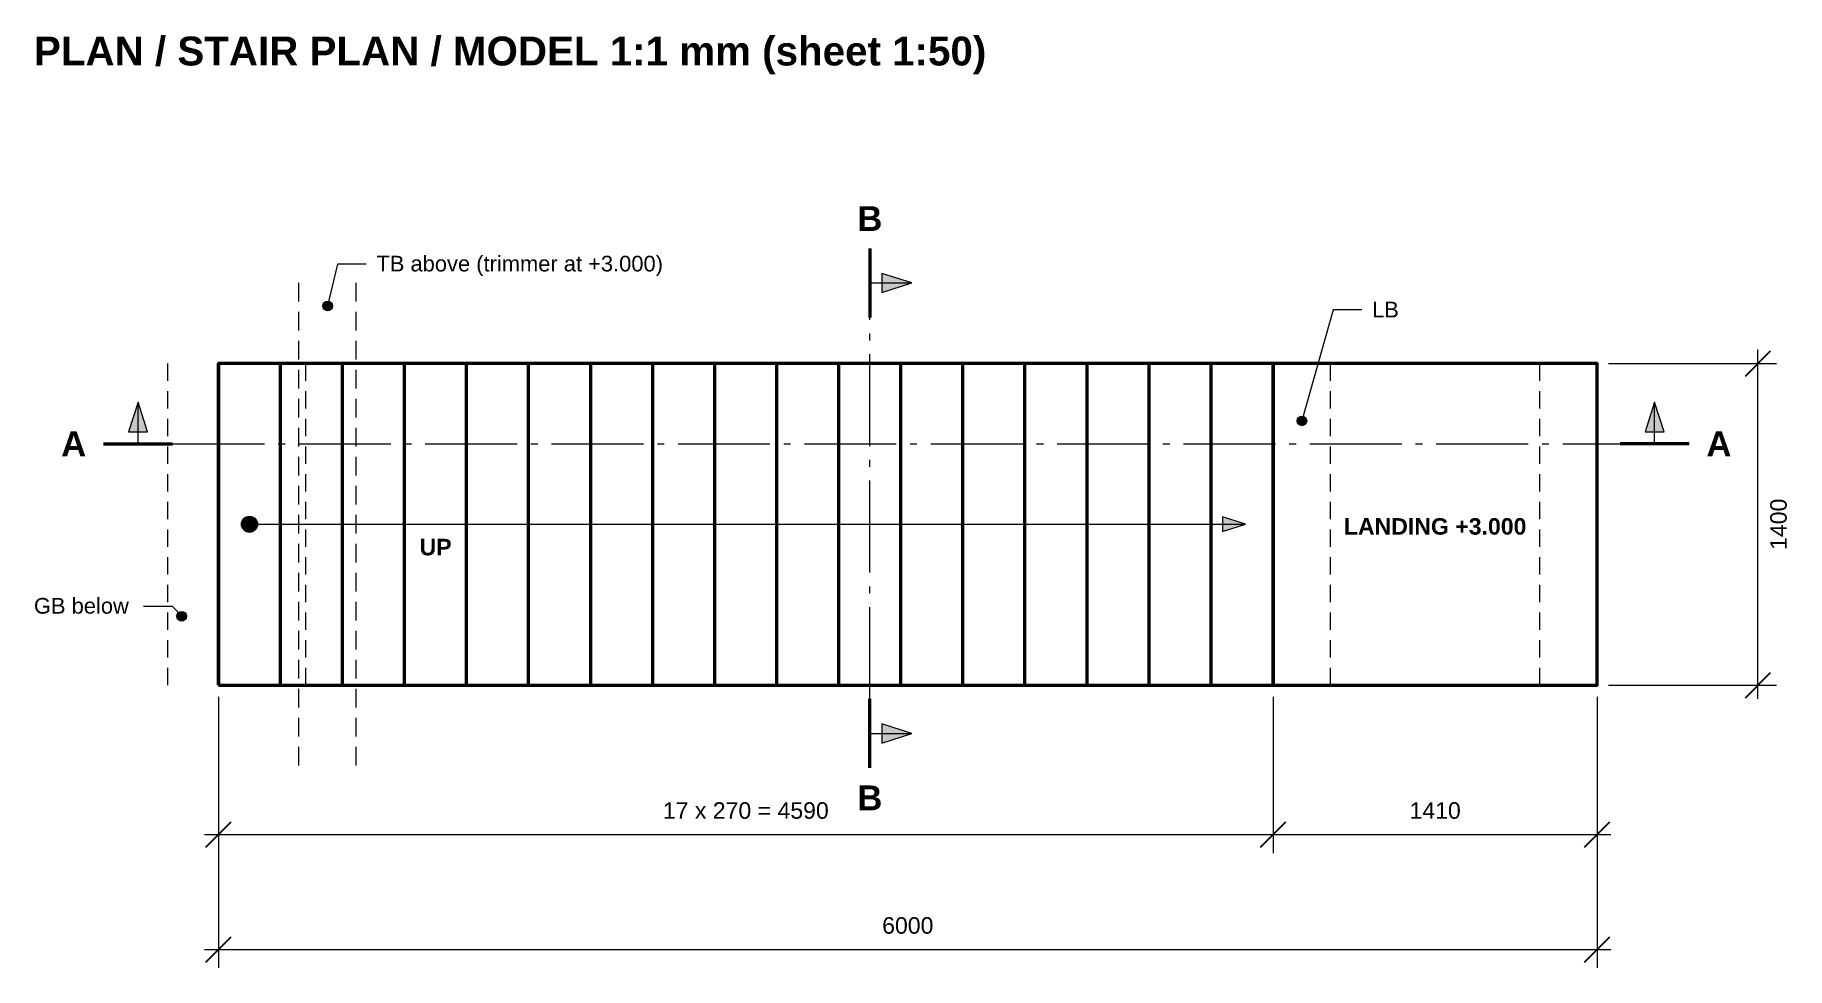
# Model space of a CAD drawing. Header units: millimetres. Extents: x 2 to 27661, y 0 to 4956.
# Drawn here: x 9515 to 17139, y 0 to 4058 of the extents above; entities that cross this region are included whole.
import ezdxf
from ezdxf.enums import TextEntityAlignment as Align

# ---------------------------------------------------------------- set-up
doc = ezdxf.new("R2010")
doc.units = ezdxf.units.MM
for name, color, linetype, lineweight, true_color in [('A-BORDER', 7, 'Continuous', 18, 0x6f8794), ('A-DIMS', 7, 'Continuous', 15, 0x46606d), ('A-TEXT', 7, 'Continuous', 15, 0x1b2a33), ('S-CONC', 7, 'Continuous', 50, 0x1f2d36), ('S-HIDDEN', 7, 'Continuous', 18, 0x5b6b74)]:
    doc.layers.add(name, color=color, linetype=linetype, lineweight=lineweight, true_color=true_color)
doc.styles.add('STR_BOLD', font='arialbd.ttf')
doc.styles.add('STR_REGULAR', font='arial.ttf')

msp = doc.modelspace()

# ---------------------------------------------------------------- texts
at = {"layer": 'A-TEXT', "style": 'STR_BOLD'}
msp.add_text('PLAN / STAIR PLAN / MODEL 1:1 mm (sheet 1:50)', height=125.65, dxfattribs=at).set_placement((9510.4, 3926))

# ---------------------------------------------------------------- blocks, each defined once
blk = doc.blocks.new('2104_STAIR_STRAIGHT_PLAN')
at = {"layer": 'A-DIMS'}
for points in [[(3017, 1750), (2887, 1791.6), (2887, 1708.4)], [(-350, 1232), (-391.6, 1102), (-308.4, 1102)], [(6250, 1232), (6208.4, 1102), (6291.6, 1102)], [(4470, 700), (4370, 732), (4370, 668)], [(3017, -210), (2887, -168.4), (2887, -251.6)]]:
    blk.add_hatch(color=256, dxfattribs=at).paths.add_polyline_path(points)
h = blk.add_hatch(color=256, dxfattribs=at)
edge = h.paths.add_edge_path()
edge.add_arc((475, 1650), 21, 0, 360)
h = blk.add_hatch(color=256, dxfattribs=at)
edge = h.paths.add_edge_path()
edge.add_arc((4715, 1150), 21, 0, 360)
h = blk.add_hatch(color=256, dxfattribs=at)
edge = h.paths.add_edge_path()
edge.add_arc((135, 700), 35, 0, 360)
h = blk.add_hatch(color=256, dxfattribs=at)
edge = h.paths.add_edge_path()
edge.add_arc((-160, 300), 21, 0, 360)
at = {"layer": 'A-DIMS', "lineweight": 50}
for p, q in [((2835, 1900), (2835, 1600)), ((-500, 1050), (-200, 1050)), ((6400, 1050), (6100, 1050)), ((2835, -360), (2835, -60))]:
    blk.add_line(p, q, dxfattribs=at)
at = {"layer": 'A-DIMS'}
for p, q in [((2835, 1750), (3017, 1750)), ((2835, 1590), (2835, 1600)), ((2835, 1500), (2835, 1530)), ((6700, -60), (6700, 1460)), ((2835, 1040), (2835, 1440)), ((6050, 1400), (6780, 1400)), ((-350, 1050), (-350, 1232)), ((6250, 1050), (6250, 1232)), ((-200, 1050), (200, 1050)), ((260, 1050), (290, 1050)), ((350, 1050), (750, 1050)), ((810, 1050), (840, 1050)), ((900, 1050), (1300, 1050)), ((1360, 1050), (1390, 1050)), ((1450, 1050), (1850, 1050)), ((1910, 1050), (1940, 1050)), ((2000, 1050), (2400, 1050)), ((2460, 1050), (2490, 1050)), ((2550, 1050), (2950, 1050)), ((3010, 1050), (3040, 1050)), ((3100, 1050), (3500, 1050)), ((3560, 1050), (3590, 1050)), ((3650, 1050), (4050, 1050)), ((4110, 1050), (4140, 1050)), ((4200, 1050), (4600, 1050)), ((4660, 1050), (4690, 1050)), ((4750, 1050), (5150, 1050)), ((5210, 1050), (5240, 1050)), ((5300, 1050), (5700, 1050)), ((5760, 1050), (5790, 1050)), ((5850, 1050), (6100, 1050)), ((2835, 950), (2835, 980)), ((2835, 490), (2835, 890)), ((2835, 400), (2835, 430)), ((2835, -60), (2835, 340)), ((6050, 0), (6780, 0)), ((0, -50), (0, -730)), ((0, -50), (0, -1230)), ((4590, -50), (4590, -730)), ((4590, -50), (4590, -730)), ((6000, -50), (6000, -730)), ((6000, -50), (6000, -1230)), ((2835, -210), (3017, -210)), ((-60, -650), (4650, -650)), ((4530, -650), (6060, -650)), ((-60, -1150), (6060, -1150))]:
    blk.add_line(p, q, dxfattribs=at)
at = {"layer": 'A-DIMS', "lineweight": 30}
for p, q in [((6645, 1345), (6755, 1455)), ((6645, -55), (6755, 55)), ((-55, -705), (55, -595)), ((4535, -705), (4645, -595)), ((4535, -705), (4645, -595)), ((5945, -705), (6055, -595)), ((-55, -1205), (55, -1095)), ((5945, -1205), (6055, -1095))]:
    blk.add_line(p, q, dxfattribs=at)
at = {"layer": 'A-DIMS'}
for points in [[(642.5, 1832.3), (517.5, 1832.3), (475, 1650)], [(4975.6, 1632.3), (4850.6, 1632.3), (4715, 1150)], [(135, 700), (4470, 700)], [(-326.2, 343.6), (-201.2, 343.6), (-160, 300)]]:
    blk.add_lwpolyline(points, dxfattribs=at)
for points in [[(3017, 1750), (2887, 1791.6), (2887, 1708.4)], [(-350, 1232), (-391.6, 1102), (-308.4, 1102)], [(6250, 1232), (6208.4, 1102), (6291.6, 1102)], [(4470, 700), (4370, 732), (4370, 668)], [(3017, -210), (2887, -168.4), (2887, -251.6)]]:
    blk.add_lwpolyline(points, close=True, dxfattribs=at)
for centre, radius in [((475, 1650), 21), ((4715, 1150), 21), ((135, 700), 35), ((-160, 300), 21)]:
    blk.add_circle(centre, radius, dxfattribs=at)
at = {"layer": 'S-CONC'}
for p, q in [((0, 0), (0, 1400)), ((270, 0), (270, 1400)), ((540, 0), (540, 1400)), ((810, 0), (810, 1400)), ((1080, 0), (1080, 1400)), ((1350, 0), (1350, 1400)), ((1620, 0), (1620, 1400)), ((1890, 0), (1890, 1400)), ((2160, 0), (2160, 1400)), ((2430, 0), (2430, 1400)), ((2700, 0), (2700, 1400)), ((2970, 0), (2970, 1400)), ((3240, 0), (3240, 1400)), ((3510, 0), (3510, 1400)), ((3780, 0), (3780, 1400)), ((4050, 0), (4050, 1400)), ((4320, 0), (4320, 1400)), ((4590, 0), (4590, 1400))]:
    blk.add_line(p, q, dxfattribs=at)
for points in [[(0, 0), (4590, 0), (4590, 1400), (0, 1400)], [(4590, 0), (6000, 0), (6000, 1400), (4590, 1400)]]:
    blk.add_lwpolyline(points, close=True, dxfattribs=at)
at = {"layer": 'S-HIDDEN'}
for p, q in [((350, 1668.8), (350, 1750)), ((600, 1668.8), (600, 1750)), ((350, 1542.6), (350, 1623.8)), ((600, 1542.6), (600, 1623.8)), ((350, 1416.5), (350, 1497.6)), ((600, 1416.5), (600, 1497.6)), ((-220, 1324.6), (-220, 1400)), ((380, 1324.6), (380, 1400)), ((4840, 1324.6), (4840, 1400)), ((5750, 1324.6), (5750, 1400)), ((350, 1290.3), (350, 1371.5)), ((600, 1290.3), (600, 1371.5)), ((-220, 1204.2), (-220, 1279.6)), ((350, 1164.1), (350, 1245.3)), ((380, 1204.2), (380, 1279.6)), ((600, 1164.1), (600, 1245.3)), ((4840, 1204.2), (4840, 1279.6)), ((5750, 1204.2), (5750, 1279.6)), ((-220, 1083.8), (-220, 1159.2)), ((380, 1083.8), (380, 1159.2)), ((4840, 1083.8), (4840, 1159.2)), ((5750, 1083.8), (5750, 1159.2)), ((350, 1037.9), (350, 1119.1)), ((600, 1037.9), (600, 1119.1)), ((-220, 963.3), (-220, 1038.8)), ((350, 911.8), (350, 992.9)), ((380, 963.3), (380, 1038.8)), ((600, 911.8), (600, 992.9)), ((4840, 963.3), (4840, 1038.8)), ((5750, 963.3), (5750, 1038.8)), ((-220, 842.9), (-220, 918.3)), ((380, 842.9), (380, 918.3)), ((4840, 842.9), (4840, 918.3)), ((5750, 842.9), (5750, 918.3)), ((350, 785.6), (350, 866.8)), ((600, 785.6), (600, 866.8)), ((-220, 722.5), (-220, 797.9)), ((380, 722.5), (380, 797.9)), ((4840, 722.5), (4840, 797.9)), ((5750, 722.5), (5750, 797.9)), ((350, 659.4), (350, 740.6)), ((600, 659.4), (600, 740.6)), ((-220, 602.1), (-220, 677.5)), ((350, 533.2), (350, 614.4)), ((380, 602.1), (380, 677.5)), ((600, 533.2), (600, 614.4)), ((4840, 602.1), (4840, 677.5)), ((5750, 602.1), (5750, 677.5)), ((-220, 481.7), (-220, 557.1)), ((380, 481.7), (380, 557.1)), ((4840, 481.7), (4840, 557.1)), ((5750, 481.7), (5750, 557.1)), ((350, 407.1), (350, 488.2)), ((600, 407.1), (600, 488.2)), ((-220, 361.2), (-220, 436.7)), ((380, 361.2), (380, 436.7)), ((4840, 361.2), (4840, 436.7)), ((5750, 361.2), (5750, 436.7)), ((-220, 240.8), (-220, 316.2)), ((350, 280.9), (350, 362.1)), ((380, 240.8), (380, 316.2)), ((600, 280.9), (600, 362.1)), ((4840, 240.8), (4840, 316.2)), ((5750, 240.8), (5750, 316.2)), ((350, 154.7), (350, 235.9)), ((600, 154.7), (600, 235.9)), ((-220, 120.4), (-220, 195.8)), ((380, 120.4), (380, 195.8)), ((4840, 120.4), (4840, 195.8)), ((5750, 120.4), (5750, 195.8)), ((350, 28.5), (350, 109.7)), ((600, 28.5), (600, 109.7)), ((-220, 0), (-220, 75.4)), ((380, 0), (380, 75.4)), ((4840, 0), (4840, 75.4)), ((5750, 0), (5750, 75.4)), ((350, -97.6), (350, -16.5)), ((600, -97.6), (600, -16.5)), ((350, -223.8), (350, -142.6)), ((600, -223.8), (600, -142.6)), ((350, -350), (350, -268.8)), ((600, -350), (600, -268.8))]:
    blk.add_line(p, q, dxfattribs=at)
at = {"layer": 'A-DIMS', "style": 'STR_REGULAR'}
blk.add_text('1400', height=71.8, rotation=90, dxfattribs=at).set_placement((6825, 700), align=Align.CENTER)
for s, p in [('17 x 270 = 4590', (2295, -581)), ('1410', (5295, -581)), ('6000', (3000, -1081))]:
    blk.add_text(s, height=71.8, dxfattribs=at).set_placement(p, align=Align.CENTER)
at = {"layer": 'A-TEXT', "style": 'STR_BOLD'}
for s, height, p in [('B', 107.7, (2835, 1976)), ('A', 107.7, (-630, 996)), ('A', 107.7, (6530, 996)), ('LANDING +3.000', 71.8, (5295, 655)), ('UP', 71.8, (945, 565)), ('B', 107.7, (2835, -544))]:
    blk.add_text(s, height=height, dxfattribs=at).set_placement(p, align=Align.CENTER)
at = {"layer": 'A-TEXT', "style": 'STR_REGULAR'}
for s, p in [('TB above (trimmer at +3.000)', (687.5, 1800)), ('LB', (5020.6, 1600)), ('GB below', (-803, 311.3))]:
    blk.add_text(s, height=68.21, dxfattribs=at).set_placement(p)

# ---------------------------------------------------------------- block references
at = {"layer": 'A-BORDER'}
msp.add_blockref('2104_STAIR_STRAIGHT_PLAN', (10313.4, 1230), dxfattribs=at)

msp.set_redraw_order([(e.dxf.handle, doc.entitydb.next_handle()) for e in msp.query("TEXT MTEXT ATTDEF DIMENSION ARC_DIMENSION")])  # texts and dimensions are drawn at this point

doc.saveas('drawing.dxf')
